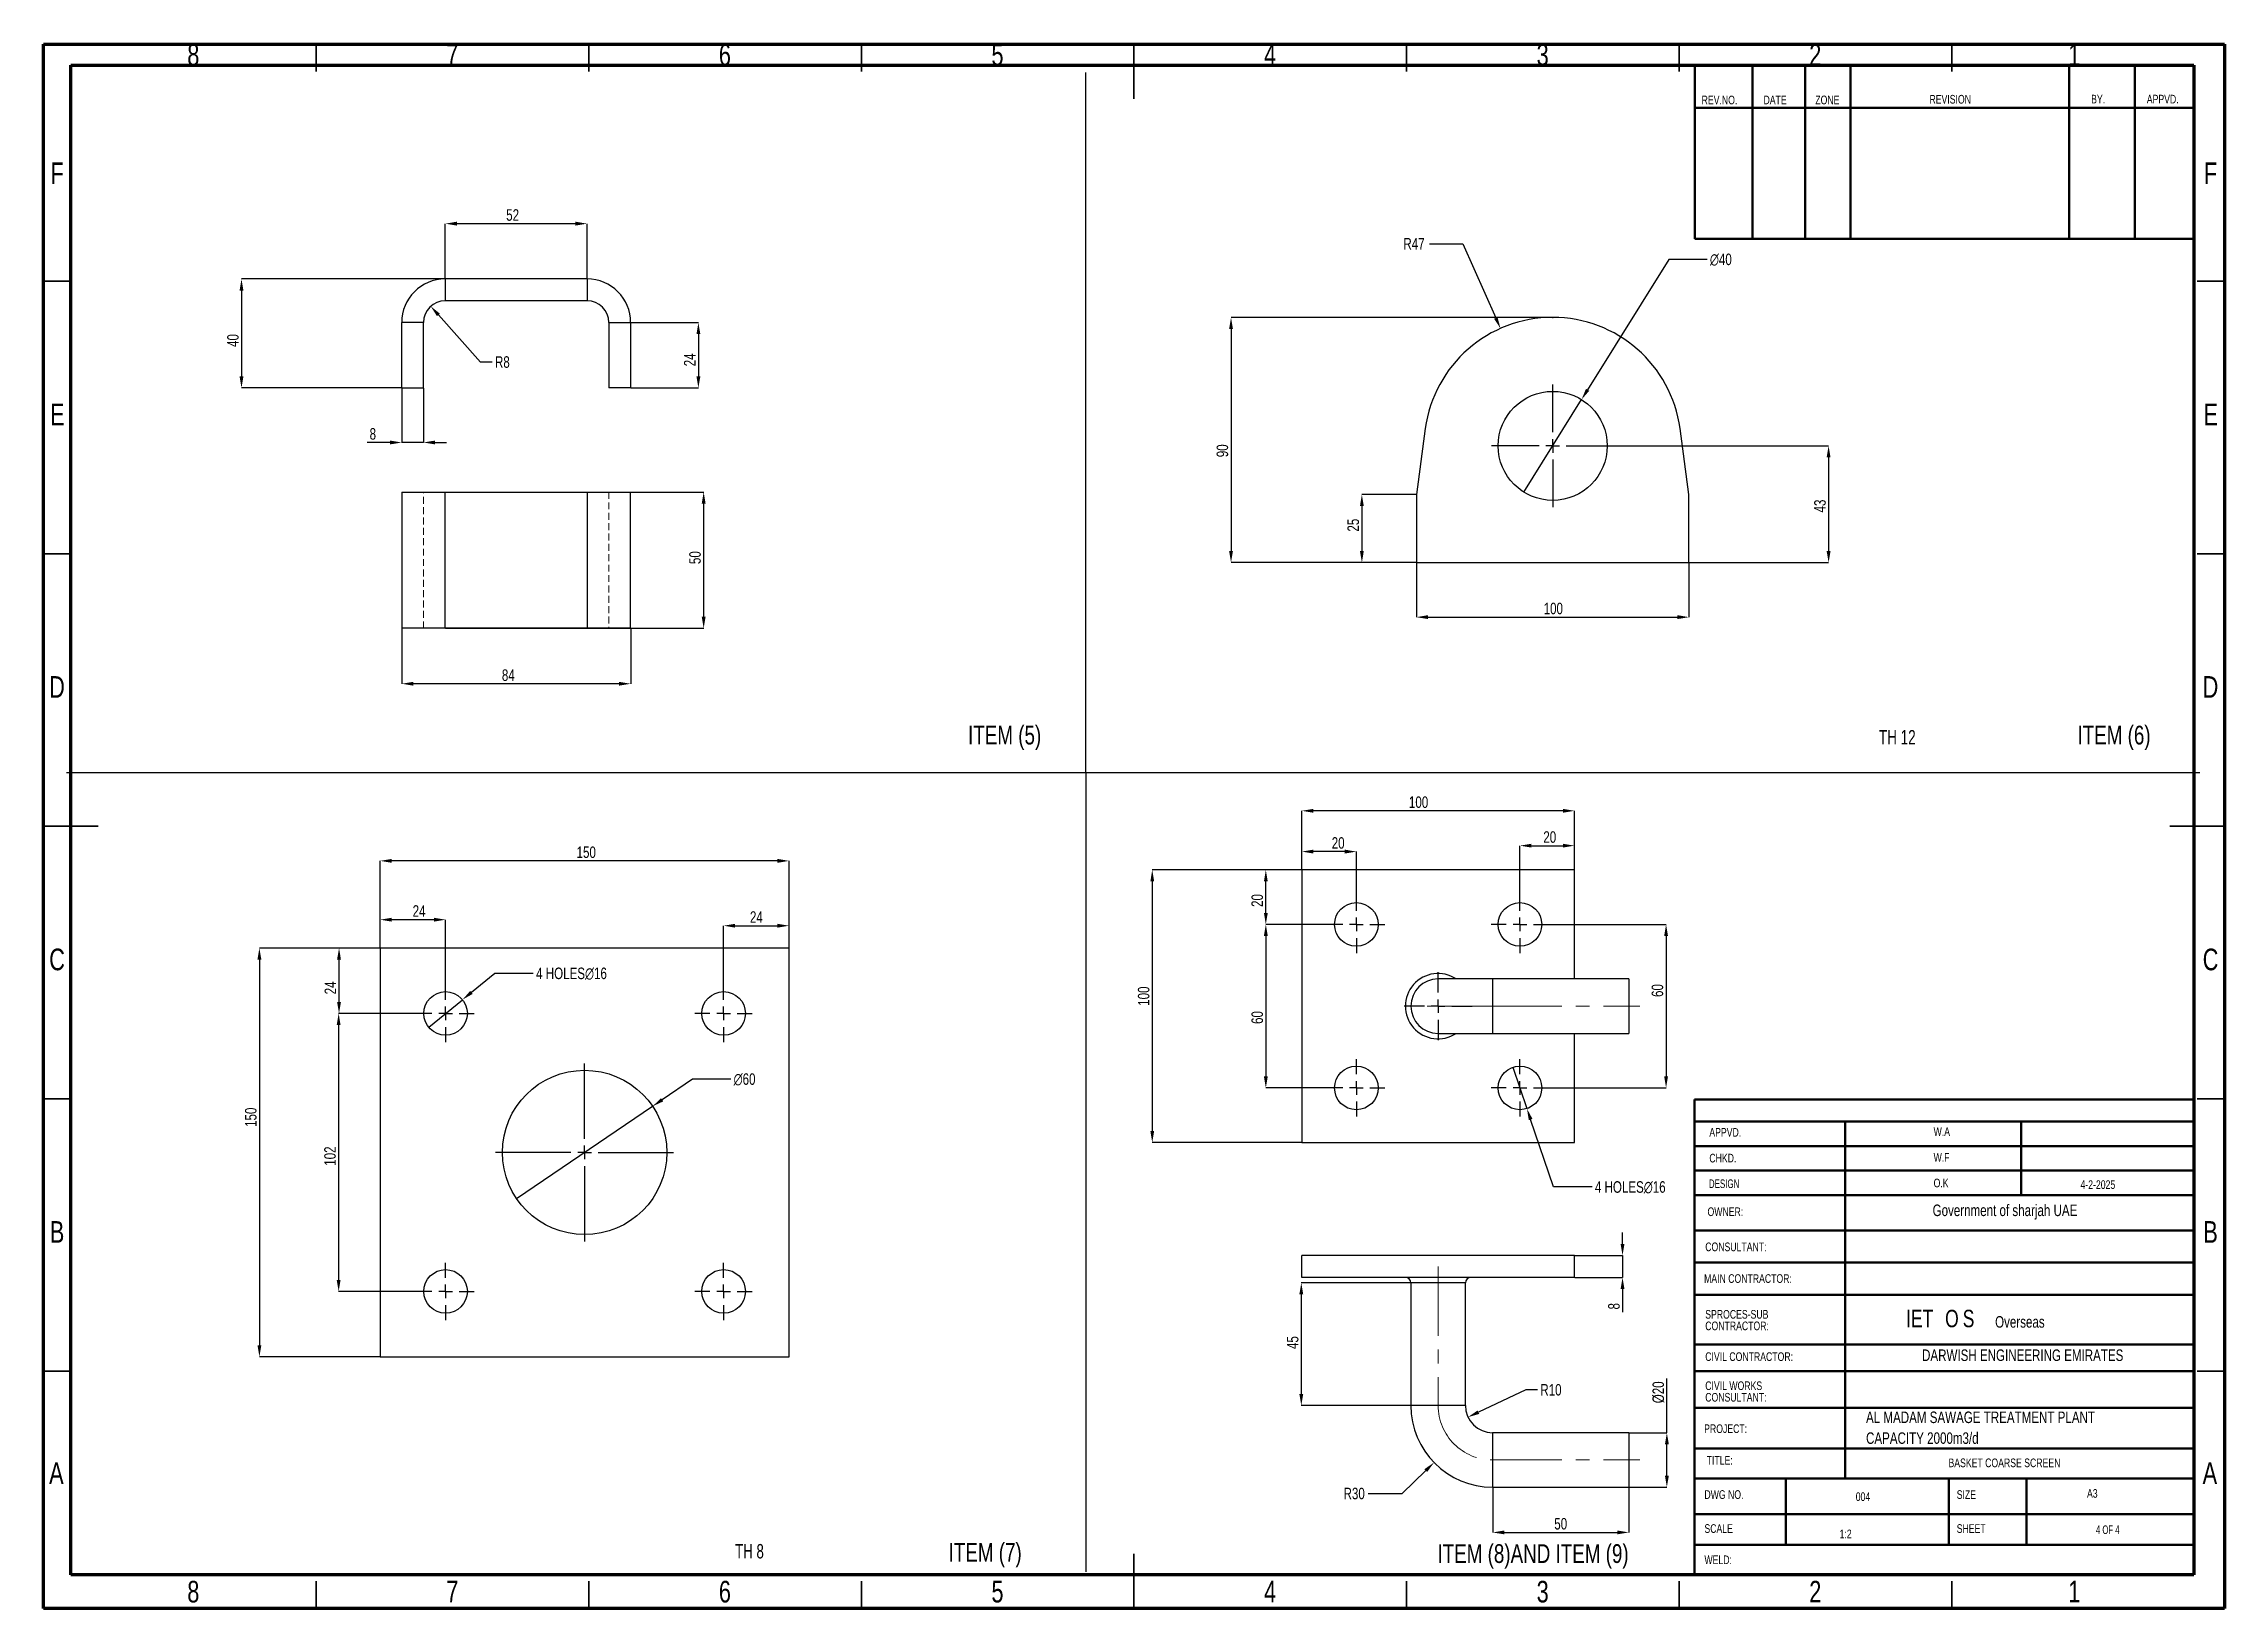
# Model space of a CAD drawing. Header units: millimetres. Extents: x 15 to 1274, y -314 to 292.
# Drawn here: x 16.3 to 416.3, y -313.8 to -26.7 of the extents above; entities that cross this region are included whole.
import ezdxf

# ---------------------------------------------------------------- set-up
doc = ezdxf.new("R2010")
doc.units = ezdxf.units.MM
doc.header["$PDSIZE"] = -1
doc.linetypes.add('CENTERX2', pattern=[20.32, 12.7, -2.54, 2.54, -2.54])
doc.linetypes.add('HIDDEN', pattern=[1.905, 1.27, -0.635])
doc.layers.add('BOLD', color=7, linetype='Continuous', lineweight=25)
doc.layers.add('FORMAT', color=7, linetype='Continuous')
doc.styles.add('SLDTEXTSTYLE0', font='TXT', dxfattribs={"width": 0.75})
doc.styles.add('SLDTEXTSTYLE10', font='TXT', dxfattribs={"width": 0.7})
doc.styles.add('SLDTEXTSTYLE11', font='TXT', dxfattribs={"width": 0.6875})
doc.styles.add('SLDTEXTSTYLE8', font='TXT', dxfattribs={"width": 0.666667})
doc.styles.add('SLDTEXTSTYLE9', font='TXT', dxfattribs={"width": 0.687299})
doc.dimstyles.new('SLDDIMSTYLE10', dxfattribs={"dimtxt": 2.116667, "dimasz": 2.116667, "dimexe": 0, "dimexo": 0.0625, "dimgap": 0.529167, "dimtad": 1, "dimdec": 0, "dimlfac": 2, "dimrnd": 1e-09, "dimzin": 12, "dimdsep": 46, "dimtxsty": 'SLDTEXTSTYLE0', "dimsah": 1, "dimcen": 0.09, "dimadec": 0, "dimazin": 3, "dimtfac": 1, "dimtdec": 0, "dimtofl": 0, "dimtmove": 0, "dimatfit": 3, "dimfxl": 1, "dimfrac": 2, "dimtolj": 1, "dimtzin": 12, "dimarcsym": 0})
doc.dimstyles.new('SLDDIMSTYLE11', dxfattribs={"dimtxt": 2.116667, "dimasz": 2.116667, "dimexe": 0, "dimexo": 0.0625, "dimgap": 0.529167, "dimtad": 0, "dimtih": 1, "dimtoh": 1, "dimdec": 0, "dimlfac": 2, "dimrnd": 1e-09, "dimzin": 12, "dimdsep": 46, "dimtxsty": 'SLDTEXTSTYLE0', "dimblk1": 'NONE', "dimsah": 1, "dimcen": 0, "dimadec": 0, "dimazin": 3, "dimtfac": 1, "dimtdec": 0, "dimtmove": 0, "dimatfit": 3, "dimldrblk": 'NONE', "dimfxl": 1, "dimfrac": 2, "dimtolj": 1, "dimtzin": 12, "dimarcsym": 0})
doc.dimstyles.new('SLDDIMSTYLE12', dxfattribs={"dimtxt": 2.116667, "dimasz": 2.116667, "dimexe": 0, "dimexo": 0.0625, "dimgap": 0.529167, "dimtad": 0, "dimtih": 1, "dimtoh": 1, "dimdec": 0, "dimlfac": 2, "dimrnd": 1e-09, "dimzin": 12, "dimdsep": 46, "dimtxsty": 'SLDTEXTSTYLE0', "dimblk1": 'NONE', "dimsah": 1, "dimcen": 0, "dimadec": 0, "dimazin": 3, "dimtfac": 1, "dimtdec": 0, "dimtmove": 0, "dimatfit": 3, "dimldrblk": 'NONE', "dimfxl": 1, "dimfrac": 2, "dimtolj": 1, "dimtzin": 12, "dimarcsym": 0})
doc.dimstyles.new('SLDDIMSTYLE13', dxfattribs={"dimtxt": 2.116667, "dimasz": 2.116667, "dimexe": 0, "dimexo": 0.0625, "dimgap": 0.529167, "dimtad": 1, "dimdec": 0, "dimlfac": 2, "dimrnd": 1e-09, "dimzin": 12, "dimdsep": 46, "dimtxsty": 'SLDTEXTSTYLE0', "dimsah": 1, "dimcen": 0.09, "dimadec": 0, "dimazin": 3, "dimtfac": 1, "dimtdec": 0, "dimtmove": 0, "dimatfit": 0, "dimfxl": 1, "dimfrac": 2, "dimtolj": 1, "dimtzin": 12, "dimarcsym": 0})
doc.dimstyles.new('SLDDIMSTYLE14', dxfattribs={"dimtxt": 2.116667, "dimasz": 2.116667, "dimexe": 0, "dimexo": 0.0625, "dimgap": 0.529167, "dimtad": 0, "dimtih": 1, "dimtoh": 1, "dimdec": 0, "dimlfac": 2, "dimrnd": 1e-09, "dimzin": 12, "dimdsep": 46, "dimtxsty": 'SLDTEXTSTYLE0', "dimsah": 1, "dimcen": 0, "dimadec": 0, "dimazin": 3, "dimtfac": 1, "dimtdec": 0, "dimtofl": 0, "dimtmove": 1, "dimatfit": 3, "dimfxl": 1, "dimfrac": 2, "dimtolj": 1, "dimtzin": 12, "dimarcsym": 0})
doc.dimstyles.new('SLDDIMSTYLE15', dxfattribs={"dimtxt": 2.116667, "dimasz": 2.116667, "dimexe": 0, "dimexo": 0.0625, "dimgap": 0.529167, "dimtad": 0, "dimtih": 1, "dimtoh": 1, "dimdec": 0, "dimlfac": 2, "dimrnd": 1e-09, "dimzin": 12, "dimdsep": 46, "dimtxsty": 'SLDTEXTSTYLE0', "dimsah": 1, "dimcen": 0, "dimadec": 0, "dimazin": 3, "dimtfac": 1, "dimtdec": 0, "dimtofl": 0, "dimtmove": 0, "dimatfit": 3, "dimfxl": 1, "dimfrac": 2, "dimtolj": 1, "dimtzin": 12, "dimarcsym": 0})

msp = doc.modelspace()

# ---------------------------------------------------------------- texts
at = {"color": 7, "linetype": 'Continuous', "lineweight": 0}
for s, insert, char_height, attachment_point, style in [('8', (43.762, -26.749), 3.969, 2, 'SLDTEXTSTYLE0'), ('7', (91.262, -26.749), 3.969, 2, 'SLDTEXTSTYLE0'), ('6', (141.262, -26.749), 3.969, 2, 'SLDTEXTSTYLE0'), ('5', (191.262, -26.749), 3.969, 2, 'SLDTEXTSTYLE0'), ('4', (241.262, -26.749), 3.969, 2, 'SLDTEXTSTYLE0'), ('3', (291.262, -26.749), 3.969, 2, 'SLDTEXTSTYLE0'), ('2', (341.262, -26.749), 3.969, 2, 'SLDTEXTSTYLE0'), ('1', (388.762, -26.749), 3.969, 2, 'SLDTEXTSTYLE0'), ('REV.NO.', (320.418, -36.245), 1.5875, 1, 'SLDTEXTSTYLE0'), ('DATE', (331.771, -36.23), 1.5875, 1, 'SLDTEXTSTYLE0'), ('ZONE', (341.27, -36.23), 1.5875, 1, 'SLDTEXTSTYLE0'), ('REVISION', (362.21, -36.103), 1.5875, 1, 'SLDTEXTSTYLE0'), ('BY.', (391.863, -36.087), 1.5875, 1, 'SLDTEXTSTYLE0'), ('APPVD.', (402.074, -36.087), 1.5875, 1, 'SLDTEXTSTYLE0'), ('F', (18.76, -48.499), 3.969, 2, 'SLDTEXTSTYLE0'), ('F', (413.76, -48.499), 3.969, 2, 'SLDTEXTSTYLE0'), ('E', (18.81, -92.749), 3.969, 2, 'SLDTEXTSTYLE0'), ('E', (413.81, -92.749), 3.969, 2, 'SLDTEXTSTYLE0'), ('D', (18.755, -142.749), 3.969, 2, 'SLDTEXTSTYLE0'), ('D', (413.755, -142.749), 3.969, 2, 'SLDTEXTSTYLE0'), ('C', (18.761, -192.749), 3.969, 2, 'SLDTEXTSTYLE0'), ('C', (413.761, -192.749), 3.969, 2, 'SLDTEXTSTYLE0'), ('APPVD.', (321.834, -225.66), 1.5875, 1, 'SLDTEXTSTYLE0'), ('W.A', (362.968, -225.528), 1.5875, 1, 'SLDTEXTSTYLE0'), ('CHKD.', (321.834, -230.393), 1.5875, 1, 'SLDTEXTSTYLE0'), ('W.F', (362.968, -230.261), 1.5875, 1, 'SLDTEXTSTYLE0'), ('DESIGN', (321.748, -235.095), 1.5875, 1, 'SLDTEXTSTYLE9'), ('O.K', (362.968, -234.963), 1.5875, 1, 'SLDTEXTSTYLE0'), ('B', (18.773, -242.749), 3.969, 2, 'SLDTEXTSTYLE0'), ('OWNER:', (321.502, -240.236), 1.5875, 1, 'SLDTEXTSTYLE0'), ('B', (413.773, -242.749), 3.969, 2, 'SLDTEXTSTYLE0'), ('CONSULTANT:', (321.081, -246.678), 1.5875, 1, 'SLDTEXTSTYLE0'), ('MAIN CONTRACTOR:', (320.873, -252.494), 1.5875, 1, 'SLDTEXTSTYLE0'), ('CIVIL CONTRACTOR:', (321.081, -266.821), 1.5875, 1, 'SLDTEXTSTYLE0'), ('PROJECT:', (320.885, -280.043), 1.5875, 1, 'SLDTEXTSTYLE0'), ('A', (18.642, -286.999), 3.969, 2, 'SLDTEXTSTYLE0'), ('TITLE:', (321.351, -285.859), 1.5875, 1, 'SLDTEXTSTYLE0'), ('A', (413.642, -286.999), 3.969, 2, 'SLDTEXTSTYLE0'), ('A3', (391.104, -291.921), 1.5875, 1, 'SLDTEXTSTYLE0'), ('DWG NO.', (320.934, -292.126), 1.5875, 1, 'SLDTEXTSTYLE0'), ('SIZE', (367.209, -292.126), 1.5875, 1, 'SLDTEXTSTYLE0'), ('SCALE', (320.934, -298.362), 1.5875, 1, 'SLDTEXTSTYLE0'), ('SHEET', (367.209, -298.362), 1.5875, 1, 'SLDTEXTSTYLE0'), ('WELD:', (320.934, -304.102), 1.5875, 1, 'SLDTEXTSTYLE0'), ('8', (43.762, -308.749), 3.969, 2, 'SLDTEXTSTYLE0'), ('7', (91.262, -308.749), 3.969, 2, 'SLDTEXTSTYLE0'), ('6', (141.262, -308.749), 3.969, 2, 'SLDTEXTSTYLE0'), ('5', (191.262, -308.749), 3.969, 2, 'SLDTEXTSTYLE0'), ('4', (241.262, -308.749), 3.969, 2, 'SLDTEXTSTYLE0'), ('3', (291.262, -308.749), 3.969, 2, 'SLDTEXTSTYLE0'), ('2', (341.262, -308.749), 3.969, 2, 'SLDTEXTSTYLE0'), ('1', (388.762, -308.749), 3.969, 2, 'SLDTEXTSTYLE0')]:
    msp.add_mtext(s, dxfattribs=dict(at, insert=insert, char_height=char_height, attachment_point=attachment_point, style=style))
at = {"layer": 'BOLD', "attachment_point": 1}
for s, insert, char_height, style in [('ITEM (5)', (185.871, -151.856), 3.4396, 'SLDTEXTSTYLE0'), ('ITEM (6)', (389.355, -151.856), 3.4396, 'SLDTEXTSTYLE0'), ('TH 12', (352.933, -152.646), 2.6458, 'SLDTEXTSTYLE10'), ('4-2-2025', (389.911, -235.254), 1.5875, 'SLDTEXTSTYLE0'), ('004', (348.683, -292.515), 1.5875, 'SLDTEXTSTYLE0'), ('1:2', (345.723, -299.352), 1.5875, 'SLDTEXTSTYLE0'), ('4 OF 4', (392.745, -298.581), 1.5875, 'SLDTEXTSTYLE8'), ('TH 8', (143.139, -301.997), 2.6458, 'SLDTEXTSTYLE11'), ('ITEM (7)', (182.296, -301.826), 3.4396, 'SLDTEXTSTYLE0'), ('ITEM (8)AND ITEM (9)', (271.963, -302.032), 3.43958, 'SLDTEXTSTYLE0')]:
    msp.add_mtext(s, dxfattribs=dict(at, insert=insert, char_height=char_height, style=style))
at = {"layer": 'FORMAT', "attachment_point": 1, "style": 'SLDTEXTSTYLE0'}
for s, insert, char_height in [('Government of sharjah UAE', (362.787, -239.71), 2.11667), ('Overseas', (374.249, -260.179), 2.1167), ('DARWISH ENGINEERING EMIRATES', (360.853, -266.295), 2.11667), ('BASKET COARSE SCREEN', (365.698, -286.31), 1.5875)]:
    msp.add_mtext(s, dxfattribs=dict(at, insert=insert, char_height=char_height))

# ---------------------------------------------------------------- blocks, each defined once
blk = doc.blocks.new('SW_NOTE_0_45')
at = {"color": 0, "linetype": 'Continuous', "lineweight": 0, "char_height": 1.5875, "attachment_point": 1, "style": 'SLDTEXTSTYLE0'}
for s, insert in [('CIVIL WORKS', (0, 2.05)), ('CONSULTANT:', (0, -0.07))]:
    blk.add_mtext(s, dxfattribs=dict(at, insert=insert))
blk = doc.blocks.new('SW_NOTE_0_46')
at = {"color": 0, "linetype": 'Continuous', "lineweight": 0, "char_height": 1.5875, "attachment_point": 1, "style": 'SLDTEXTSTYLE0'}
for s, insert in [('SPROCES-SUB', (0, 2.05)), ('CONTRACTOR:', (0, -0.07))]:
    blk.add_mtext(s, dxfattribs=dict(at, insert=insert))
blk = doc.blocks.new('SW_NOTE_0_47')
at = {"layer": 'FORMAT', "color": 0, "char_height": 2.1167, "attachment_point": 1, "style": 'SLDTEXTSTYLE0'}
for s, insert in [('AL MADAM SAWAGE TREATMENT PLANT', (0, 2.73)), ('CAPACITY 2000m3/d', (0, -1.09))]:
    blk.add_mtext(s, dxfattribs=dict(at, insert=insert))
blk = doc.blocks.new('SW_NOTE_0_48')
at = {"layer": 'FORMAT', "color": 0, "char_height": 3.2, "attachment_point": 1, "style": 'SLDTEXTSTYLE0'}
for s, insert in [('IET', (0, 4.13)), ('O', (7.16, 4.13)), ('S', (10.39, 4.13))]:
    blk.add_mtext(s, dxfattribs=dict(at, insert=insert))
blk = doc.blocks.new('*D270')
at = {"layer": 'BOLD', "color": 0, "lineweight": -2}
for p, q in [((78.03, -192.58), (78.03, -176.65)), ((150.91, -176.65), (80.14, -176.65)), ((153.03, -192.58), (153.03, -176.65))]:
    blk.add_line(p, q, dxfattribs=at)
at = {"layer": 'BOLD', "color": 0}
for points in [[(80.14, -176.29), (80.14, -177), (78.03, -176.65)], [(150.91, -176.29), (150.91, -177), (153.03, -176.65)]]:
    blk.add_solid(points, dxfattribs=at)
at = {"layer": 'Defpoints', "color": 0}
for p in [(78.03, -176.65), (78.03, -192.65), (153.03, -192.65)]:
    blk.add_point(p, dxfattribs=at)
at = {"layer": 'BOLD', "color": 0, "insert": (115.83, -174), "char_height": 2.117, "attachment_point": 2, "style": 'SLDTEXTSTYLE0'}
blk.add_mtext('\\A1;150', dxfattribs=at)
blk = doc.blocks.new('*D271')
at = {"layer": 'BOLD', "color": 0, "lineweight": -2}
for p, q in [((77.96, -192.65), (55.88, -192.65)), ((55.88, -194.76), (55.88, -265.53)), ((77.96, -267.65), (55.88, -267.65))]:
    blk.add_line(p, q, dxfattribs=at)
at = {"layer": 'BOLD', "color": 0}
for points in [[(55.53, -194.76), (56.24, -194.76), (55.88, -192.65)], [(55.53, -265.53), (56.24, -265.53), (55.88, -267.65)]]:
    blk.add_solid(points, dxfattribs=at)
at = {"layer": 'Defpoints', "color": 0}
for p in [(78.03, -192.65), (55.88, -267.65), (78.03, -267.65)]:
    blk.add_point(p, dxfattribs=at)
at = {"layer": 'BOLD', "color": 0, "insert": (53.24, -223.69), "char_height": 2.117, "attachment_point": 2, "rotation": 90, "style": 'SLDTEXTSTYLE0'}
blk.add_mtext('\\A1;150', dxfattribs=at)
blk = doc.blocks.new('*D272')
at = {"layer": 'BOLD', "color": 0, "lineweight": -2}
for p, q in [((99.06, -197.29), (94.77, -200.78)), ((106.11, -197.29), (99.06, -197.29)), ((86.93, -207.17), (93.13, -202.12))]:
    blk.add_line(p, q, dxfattribs=at)
at = {"layer": 'BOLD', "color": 0}
blk.add_solid([(94.55, -200.51), (94.99, -201.06), (93.13, -202.12)], dxfattribs=at)
at = {"layer": 'Defpoints', "color": 0}
for p in [(93.13, -202.12), (86.93, -207.17)]:
    blk.add_point(p, dxfattribs=at)
at = {"layer": 'BOLD', "color": 0, "insert": (106.64, -196.23), "char_height": 2.1167, "attachment_point": 1, "style": 'SLDTEXTSTYLE0'}
blk.add_mtext('\\A1;4 HOLES∅16', dxfattribs=at)
blk = doc.blocks.new('_None')
blk = doc.blocks.new('*D273')
at = {"layer": 'BOLD', "color": 0, "lineweight": -2}
for p, q in [((135.35, -216.69), (129.75, -220.49)), ((142.34, -216.69), (135.35, -216.69)), ((103.06, -238.62), (128, -221.68))]:
    blk.add_line(p, q, dxfattribs=at)
at = {"layer": 'BOLD', "color": 0}
blk.add_solid([(129.55, -220.2), (129.95, -220.78), (128, -221.68)], dxfattribs=at)
at = {"layer": 'Defpoints', "color": 0}
for p in [(128, -221.68), (103.06, -238.62)]:
    blk.add_point(p, dxfattribs=at)
at = {"layer": 'BOLD', "color": 0, "insert": (142.87, -215.63), "char_height": 2.117, "attachment_point": 1, "style": 'SLDTEXTSTYLE0'}
blk.add_mtext('\\A1;∅60', dxfattribs=at)
blk = doc.blocks.new('*D274')
at = {"layer": 'BOLD', "color": 0, "lineweight": -2}
for p, q in [((78.03, -192.58), (78.03, -187.44)), ((87.91, -187.44), (80.14, -187.44)), ((90.03, -199.33), (90.03, -187.44))]:
    blk.add_line(p, q, dxfattribs=at)
at = {"layer": 'BOLD', "color": 0}
for points in [[(80.14, -187.09), (80.14, -187.79), (78.03, -187.44)], [(87.91, -187.09), (87.91, -187.79), (90.03, -187.44)]]:
    blk.add_solid(points, dxfattribs=at)
at = {"layer": 'Defpoints', "color": 0}
for p in [(78.03, -187.44), (78.03, -192.65), (90.03, -199.4)]:
    blk.add_point(p, dxfattribs=at)
at = {"layer": 'BOLD', "color": 0, "insert": (85.17, -184.79), "char_height": 2.117, "attachment_point": 2, "style": 'SLDTEXTSTYLE0'}
blk.add_mtext('\\A1;24', dxfattribs=at)
blk = doc.blocks.new('*D275')
at = {"layer": 'BOLD', "color": 0, "lineweight": -2}
for p, q in [((77.96, -192.65), (70.49, -192.65)), ((70.49, -202.53), (70.49, -194.76)), ((84.71, -204.65), (70.49, -204.65))]:
    blk.add_line(p, q, dxfattribs=at)
at = {"layer": 'BOLD', "color": 0}
for points in [[(70.13, -194.76), (70.84, -194.76), (70.49, -192.65)], [(70.13, -202.53), (70.84, -202.53), (70.49, -204.65)]]:
    blk.add_solid(points, dxfattribs=at)
at = {"layer": 'Defpoints', "color": 0}
for p in [(70.49, -192.65), (78.03, -192.65), (84.78, -204.65)]:
    blk.add_point(p, dxfattribs=at)
at = {"layer": 'BOLD', "color": 0, "insert": (67.84, -199.96), "char_height": 2.117, "attachment_point": 2, "rotation": 90, "style": 'SLDTEXTSTYLE0'}
blk.add_mtext('\\A1;24', dxfattribs=at)
blk = doc.blocks.new('*D276')
at = {"layer": 'BOLD', "color": 0, "lineweight": -2}
for p, q in [((141.03, -199.33), (141.03, -188.55)), ((143.14, -188.55), (150.91, -188.55)), ((153.03, -192.58), (153.03, -188.55))]:
    blk.add_line(p, q, dxfattribs=at)
at = {"layer": 'BOLD', "color": 0}
for points in [[(143.14, -188.2), (143.14, -188.9), (141.03, -188.55)], [(150.91, -188.2), (150.91, -188.9), (153.03, -188.55)]]:
    blk.add_solid(points, dxfattribs=at)
at = {"layer": 'Defpoints', "color": 0}
for p in [(153.03, -188.55), (153.03, -192.65), (141.03, -199.4)]:
    blk.add_point(p, dxfattribs=at)
at = {"layer": 'BOLD', "color": 0, "insert": (147.04, -185.9), "char_height": 2.117, "attachment_point": 2, "style": 'SLDTEXTSTYLE0'}
blk.add_mtext('\\A1;24', dxfattribs=at)
blk = doc.blocks.new('*D277')
at = {"layer": 'BOLD', "color": 0, "lineweight": -2}
for p, q in [((84.71, -204.65), (70.42, -204.65)), ((70.42, -206.76), (70.42, -253.53)), ((84.71, -255.65), (70.42, -255.65))]:
    blk.add_line(p, q, dxfattribs=at)
at = {"layer": 'BOLD', "color": 0}
for points in [[(70.06, -206.76), (70.77, -206.76), (70.42, -204.65)], [(70.06, -253.53), (70.77, -253.53), (70.42, -255.65)]]:
    blk.add_solid(points, dxfattribs=at)
at = {"layer": 'Defpoints', "color": 0}
for p in [(84.78, -204.65), (70.42, -255.65), (84.78, -255.65)]:
    blk.add_point(p, dxfattribs=at)
at = {"layer": 'BOLD', "color": 0, "insert": (67.77, -230.82), "char_height": 2.117, "attachment_point": 2, "rotation": 90, "style": 'SLDTEXTSTYLE0'}
blk.add_mtext('\\A1;102', dxfattribs=at)
blk = doc.blocks.new('SW_CENTERMARKSYMBOL_81')
at = {"layer": 'BOLD', "color": 0}
for p, q in [((0, 2.5), (0, 16.325)), ((-2.5, 0), (-16.325, 0)), ((0, 0), (-1.25, 0)), ((0, 0), (0, 1.25)), ((0, 0), (0, -1.25)), ((0, 0), (1.25, 0)), ((2.5, 0), (16.325, 0)), ((0, -2.5), (0, -16.325))]:
    blk.add_line(p, q, dxfattribs=at)
blk = doc.blocks.new('SW_CENTERMARKSYMBOL_82')
at = {"layer": 'BOLD', "color": 0}
for p, q in [((0, 2.5), (0, 5.25)), ((-2.5, 0), (-5.25, 0)), ((0, 0), (-1.25, 0)), ((0, 0), (0, 1.25)), ((0, 0), (0, -1.25)), ((0, 0), (1.25, 0)), ((2.5, 0), (5.25, 0)), ((0, -2.5), (0, -5.25))]:
    blk.add_line(p, q, dxfattribs=at)
blk = doc.blocks.new('SW_CENTERMARKSYMBOL_83')
at = {"layer": 'BOLD', "color": 0}
for p, q in [((0, 2.5), (0, 5.25)), ((-2.5, 0), (-5.25, 0)), ((0, 0), (-1.25, 0)), ((0, 0), (0, 1.25)), ((0, 0), (0, -1.25)), ((0, 0), (1.25, 0)), ((2.5, 0), (5.25, 0)), ((0, -2.5), (0, -5.25))]:
    blk.add_line(p, q, dxfattribs=at)
blk = doc.blocks.new('SW_CENTERMARKSYMBOL_84')
at = {"layer": 'BOLD', "color": 0}
for p, q in [((0, 2.5), (0, 5.25)), ((-2.5, 0), (-5.25, 0)), ((0, 0), (-1.25, 0)), ((0, 0), (0, 1.25)), ((0, 0), (0, -1.25)), ((0, 0), (1.25, 0)), ((2.5, 0), (5.25, 0)), ((0, -2.5), (0, -5.25))]:
    blk.add_line(p, q, dxfattribs=at)
blk = doc.blocks.new('SW_CENTERMARKSYMBOL_85')
at = {"layer": 'BOLD', "color": 0}
for p, q in [((0, 2.5), (0, 5.25)), ((-2.5, 0), (-5.25, 0)), ((0, 0), (-1.25, 0)), ((0, 0), (0, 1.25)), ((0, 0), (0, -1.25)), ((0, 0), (1.25, 0)), ((2.5, 0), (5.25, 0)), ((0, -2.5), (0, -5.25))]:
    blk.add_line(p, q, dxfattribs=at)
blk = doc.blocks.new('*D278')
at = {"layer": 'BOLD', "color": 0, "lineweight": -2}
for p, q in [((247.09, -178.25), (247.09, -167.46)), ((294.97, -167.46), (249.21, -167.46)), ((297.09, -178.25), (297.09, -167.46))]:
    blk.add_line(p, q, dxfattribs=at)
at = {"layer": 'BOLD', "color": 0}
for points in [[(249.21, -167.11), (249.21, -167.82), (247.09, -167.46)], [(294.97, -167.11), (294.97, -167.82), (297.09, -167.46)]]:
    blk.add_solid(points, dxfattribs=at)
at = {"layer": 'Defpoints', "color": 0}
for p in [(247.09, -167.46), (247.09, -178.31), (297.09, -178.31)]:
    blk.add_point(p, dxfattribs=at)
at = {"layer": 'BOLD', "color": 0, "insert": (268.5, -164.82), "char_height": 2.117, "attachment_point": 2, "style": 'SLDTEXTSTYLE0'}
blk.add_mtext('\\A1;100', dxfattribs=at)
blk = doc.blocks.new('*D279')
at = {"layer": 'BOLD', "color": 0, "lineweight": -2}
for p, q in [((247.03, -178.31), (219.65, -178.31)), ((219.65, -180.43), (219.65, -226.19)), ((247.03, -228.31), (219.65, -228.31))]:
    blk.add_line(p, q, dxfattribs=at)
at = {"layer": 'BOLD', "color": 0}
for points in [[(219.3, -180.43), (220.01, -180.43), (219.65, -178.31)], [(219.3, -226.19), (220.01, -226.19), (219.65, -228.31)]]:
    blk.add_solid(points, dxfattribs=at)
at = {"layer": 'Defpoints', "color": 0}
for p in [(247.09, -178.31), (219.65, -228.31), (247.09, -228.31)]:
    blk.add_point(p, dxfattribs=at)
at = {"layer": 'BOLD', "color": 0, "insert": (217.01, -201.47), "char_height": 2.117, "attachment_point": 2, "rotation": 90, "style": 'SLDTEXTSTYLE0'}
blk.add_mtext('\\A1;100', dxfattribs=at)
blk = doc.blocks.new('*D280')
at = {"layer": 'BOLD', "color": 0, "lineweight": -2}
for p, q in [((247.09, -178.25), (247.09, -174.95)), ((254.97, -174.95), (249.21, -174.95)), ((257.09, -183), (257.09, -174.95))]:
    blk.add_line(p, q, dxfattribs=at)
at = {"layer": 'BOLD', "color": 0}
for points in [[(249.21, -174.59), (249.21, -175.3), (247.09, -174.95)], [(254.97, -174.59), (254.97, -175.3), (257.09, -174.95)]]:
    blk.add_solid(points, dxfattribs=at)
at = {"layer": 'Defpoints', "color": 0}
for p in [(247.09, -174.95), (247.09, -178.31), (257.09, -183.06)]:
    blk.add_point(p, dxfattribs=at)
at = {"layer": 'BOLD', "color": 0, "insert": (253.75, -172.3), "char_height": 2.117, "attachment_point": 2, "style": 'SLDTEXTSTYLE0'}
blk.add_mtext('\\A1;20', dxfattribs=at)
blk = doc.blocks.new('*D281')
at = {"layer": 'BOLD', "color": 0, "lineweight": -2}
for p, q in [((247.03, -178.31), (240.48, -178.31)), ((240.48, -186.19), (240.48, -180.43)), ((251.78, -188.31), (240.48, -188.31))]:
    blk.add_line(p, q, dxfattribs=at)
at = {"layer": 'BOLD', "color": 0}
for points in [[(240.13, -180.43), (240.84, -180.43), (240.48, -178.31)], [(240.13, -186.19), (240.84, -186.19), (240.48, -188.31)]]:
    blk.add_solid(points, dxfattribs=at)
at = {"layer": 'Defpoints', "color": 0}
for p in [(240.48, -178.31), (247.09, -178.31), (251.84, -188.31)]:
    blk.add_point(p, dxfattribs=at)
at = {"layer": 'BOLD', "color": 0, "insert": (237.84, -183.92), "char_height": 2.117, "attachment_point": 2, "rotation": 90, "style": 'SLDTEXTSTYLE0'}
blk.add_mtext('\\A1;20', dxfattribs=at)
blk = doc.blocks.new('*D282')
at = {"layer": 'BOLD', "color": 0, "lineweight": -2}
for p, q in [((292.4, -188.31), (313.9, -188.31)), ((313.9, -190.43), (313.9, -216.19)), ((292.4, -218.31), (313.9, -218.31))]:
    blk.add_line(p, q, dxfattribs=at)
at = {"layer": 'BOLD', "color": 0}
for points in [[(313.55, -190.43), (314.25, -190.43), (313.9, -188.31)], [(313.55, -216.19), (314.25, -216.19), (313.9, -218.31)]]:
    blk.add_solid(points, dxfattribs=at)
at = {"layer": 'Defpoints', "color": 0}
for p in [(292.34, -188.31), (292.34, -218.31), (313.9, -218.31)]:
    blk.add_point(p, dxfattribs=at)
at = {"layer": 'BOLD', "color": 0, "insert": (311.25, -200.44), "char_height": 2.117, "attachment_point": 2, "rotation": 90, "style": 'SLDTEXTSTYLE0'}
blk.add_mtext('\\A1;60', dxfattribs=at)
blk = doc.blocks.new('*D283')
at = {"layer": 'BOLD', "color": 0, "lineweight": -2}
for p, q in [((285.8, -214.52), (288.37, -222.1)), ((293.26, -236.48), (289.05, -224.1)), ((300.31, -236.48), (293.26, -236.48))]:
    blk.add_line(p, q, dxfattribs=at)
at = {"layer": 'BOLD', "color": 0}
blk.add_solid([(289.39, -223.99), (288.72, -224.21), (288.37, -222.1)], dxfattribs=at)
at = {"layer": 'Defpoints', "color": 0}
for p in [(285.8, -214.52), (288.37, -222.1)]:
    blk.add_point(p, dxfattribs=at)
at = {"layer": 'BOLD', "color": 0, "insert": (300.84, -235.43), "char_height": 2.1167, "attachment_point": 1, "style": 'SLDTEXTSTYLE0'}
blk.add_mtext('\\A1;4 HOLES∅16', dxfattribs=at)
blk = doc.blocks.new('*D284')
at = {"layer": 'BOLD', "color": 0, "lineweight": -2}
for p, q in [((251.78, -188.31), (240.48, -188.31)), ((240.48, -190.43), (240.48, -216.19)), ((251.78, -218.31), (240.48, -218.31))]:
    blk.add_line(p, q, dxfattribs=at)
at = {"layer": 'BOLD', "color": 0}
for points in [[(240.13, -190.43), (240.84, -190.43), (240.48, -188.31)], [(240.13, -216.19), (240.84, -216.19), (240.48, -218.31)]]:
    blk.add_solid(points, dxfattribs=at)
at = {"layer": 'Defpoints', "color": 0}
for p in [(251.84, -188.31), (240.48, -218.31), (251.84, -218.31)]:
    blk.add_point(p, dxfattribs=at)
at = {"layer": 'BOLD', "color": 0, "insert": (237.84, -205.39), "char_height": 2.117, "attachment_point": 2, "rotation": 90, "style": 'SLDTEXTSTYLE0'}
blk.add_mtext('\\A1;60', dxfattribs=at)
blk = doc.blocks.new('*D285')
at = {"layer": 'BOLD', "color": 0, "lineweight": -2}
for p, q in [((287.09, -183), (287.09, -173.86)), ((289.21, -173.86), (294.97, -173.86)), ((297.09, -178.25), (297.09, -173.86))]:
    blk.add_line(p, q, dxfattribs=at)
at = {"layer": 'BOLD', "color": 0}
for points in [[(289.21, -173.51), (289.21, -174.21), (287.09, -173.86)], [(294.97, -173.51), (294.97, -174.21), (297.09, -173.86)]]:
    blk.add_solid(points, dxfattribs=at)
at = {"layer": 'Defpoints', "color": 0}
for p in [(297.09, -173.86), (297.09, -178.31), (287.09, -183.06)]:
    blk.add_point(p, dxfattribs=at)
at = {"layer": 'BOLD', "color": 0, "insert": (292.56, -171.22), "char_height": 2.117, "attachment_point": 2, "style": 'SLDTEXTSTYLE0'}
blk.add_mtext('\\A1;20', dxfattribs=at)
blk = doc.blocks.new('SW_CENTERMARKSYMBOL_86')
at = {"layer": 'BOLD', "color": 0}
for p, q in [((0, 2.5), (0, 5.25)), ((-2.5, 0), (-5.25, 0)), ((0, 0), (-1.25, 0)), ((0, 0), (0, 1.25)), ((0, 0), (0, -1.25)), ((0, 0), (1.25, 0)), ((2.5, 0), (5.25, 0)), ((0, -2.5), (0, -5.25))]:
    blk.add_line(p, q, dxfattribs=at)
blk = doc.blocks.new('SW_CENTERMARKSYMBOL_87')
at = {"layer": 'BOLD', "color": 0}
for p, q in [((0, 2.5), (0, 5.25)), ((-2.5, 0), (-5.25, 0)), ((0, 0), (-1.25, 0)), ((0, 0), (0, 1.25)), ((0, 0), (0, -1.25)), ((0, 0), (1.25, 0)), ((2.5, 0), (5.25, 0)), ((0, -2.5), (0, -5.25))]:
    blk.add_line(p, q, dxfattribs=at)
blk = doc.blocks.new('SW_CENTERMARKSYMBOL_88')
at = {"layer": 'BOLD', "color": 0}
for p, q in [((0, 2.5), (0, 5.25)), ((-2.5, 0), (-5.25, 0)), ((0, 0), (-1.25, 0)), ((0, 0), (0, 1.25)), ((0, 0), (0, -1.25)), ((0, 0), (1.25, 0)), ((2.5, 0), (5.25, 0)), ((0, -2.5), (0, -5.25))]:
    blk.add_line(p, q, dxfattribs=at)
blk = doc.blocks.new('SW_CENTERMARKSYMBOL_89')
at = {"layer": 'BOLD', "color": 0}
for p, q in [((0, 2.5), (0, 5.25)), ((-2.5, 0), (-5.25, 0)), ((0, 0), (-1.25, 0)), ((0, 0), (0, 1.25)), ((0, 0), (0, -1.25)), ((0, 0), (1.25, 0)), ((2.5, 0), (5.25, 0)), ((0, -2.5), (0, -5.25))]:
    blk.add_line(p, q, dxfattribs=at)
blk = doc.blocks.new('SW_CENTERMARKSYMBOL_90')
at = {"layer": 'BOLD', "color": 0}
for p, q in [((0, 2.5), (0, 6.25)), ((-2.5, 0), (-6.25, 0)), ((0, 0), (-1.25, 0)), ((0, 0), (0, 1.25)), ((0, 0), (0, -1.25)), ((0, 0), (1.25, 0)), ((2.5, 0), (6.25, 0)), ((0, -2.5), (0, -6.25))]:
    blk.add_line(p, q, dxfattribs=at)
blk = doc.blocks.new('*D286')
at = {"layer": 'BOLD', "color": 0, "lineweight": -2}
for p, q in [((81.98, -89.94), (81.98, -99.88)), ((85.98, -89.94), (85.98, -99.88)), ((79.86, -99.88), (75.63, -99.88)), ((85.98, -99.88), (81.98, -99.88)), ((88.1, -99.88), (90.21, -99.88))]:
    blk.add_line(p, q, dxfattribs=at)
at = {"layer": 'BOLD', "color": 0}
for points in [[(79.86, -99.53), (79.86, -100.23), (81.98, -99.88)], [(88.1, -99.53), (88.1, -100.23), (85.98, -99.88)]]:
    blk.add_solid(points, dxfattribs=at)
at = {"layer": 'Defpoints', "color": 0}
for p in [(81.98, -89.88), (85.98, -89.88), (85.98, -99.88)]:
    blk.add_point(p, dxfattribs=at)
at = {"layer": 'BOLD', "color": 0, "insert": (76.69, -97.24), "char_height": 2.117, "attachment_point": 2, "style": 'SLDTEXTSTYLE0'}
blk.add_mtext('\\A1;8', dxfattribs=at)
blk = doc.blocks.new('*D287')
at = {"layer": 'BOLD', "color": 0, "lineweight": -2}
for p, q in [((89.98, -69.82), (89.98, -59.73)), ((113.86, -59.73), (92.1, -59.73)), ((115.98, -69.82), (115.98, -59.73))]:
    blk.add_line(p, q, dxfattribs=at)
at = {"layer": 'BOLD', "color": 0}
for points in [[(92.1, -59.37), (92.1, -60.08), (89.98, -59.73)], [(113.86, -59.37), (113.86, -60.08), (115.98, -59.73)]]:
    blk.add_solid(points, dxfattribs=at)
at = {"layer": 'Defpoints', "color": 0}
for p in [(89.98, -59.73), (89.98, -69.88), (115.98, -69.88)]:
    blk.add_point(p, dxfattribs=at)
at = {"layer": 'BOLD', "color": 0, "insert": (102.33, -57.08), "char_height": 2.117, "attachment_point": 2, "style": 'SLDTEXTSTYLE0'}
blk.add_mtext('\\A1;52', dxfattribs=at)
blk = doc.blocks.new('*D288')
at = {"layer": 'BOLD', "color": 0, "lineweight": -2}
for p, q in [((124.04, -77.88), (136.4, -77.88)), ((136.4, -80), (136.4, -87.77)), ((124.04, -89.88), (136.4, -89.88))]:
    blk.add_line(p, q, dxfattribs=at)
at = {"layer": 'BOLD', "color": 0}
for points in [[(136.05, -80), (136.76, -80), (136.4, -77.88)], [(136.05, -87.77), (136.76, -87.77), (136.4, -89.88)]]:
    blk.add_solid(points, dxfattribs=at)
at = {"layer": 'Defpoints', "color": 0}
for p in [(123.98, -77.88), (123.98, -89.88), (136.4, -89.88)]:
    blk.add_point(p, dxfattribs=at)
at = {"layer": 'BOLD', "color": 0, "insert": (133.76, -84.72), "char_height": 2.117, "attachment_point": 2, "rotation": 90, "style": 'SLDTEXTSTYLE0'}
blk.add_mtext('\\A1;24', dxfattribs=at)
blk = doc.blocks.new('*D289')
at = {"layer": 'BOLD', "color": 0, "lineweight": -2}
for p, q in [((96.45, -85.12), (88.72, -76.48)), ((98.56, -85.12), (96.45, -85.12))]:
    blk.add_line(p, q, dxfattribs=at)
at = {"layer": 'BOLD', "color": 0}
blk.add_solid([(88.99, -76.24), (88.46, -76.71), (87.31, -74.9)], dxfattribs=at)
at = {"layer": 'Defpoints', "color": 0}
for p in [(87.31, -74.9), (89.98, -77.88)]:
    blk.add_point(p, dxfattribs=at)
at = {"layer": 'BOLD', "color": 0, "insert": (99.09, -84.06), "char_height": 2.117, "attachment_point": 1, "style": 'SLDTEXTSTYLE0'}
blk.add_mtext('\\A1;R8', dxfattribs=at)
blk = doc.blocks.new('*D290')
at = {"layer": 'BOLD', "color": 0, "lineweight": -2}
for p, q in [((89.92, -69.88), (52.6, -69.88)), ((52.6, -72), (52.6, -87.77)), ((81.92, -89.88), (52.6, -89.88))]:
    blk.add_line(p, q, dxfattribs=at)
at = {"layer": 'BOLD', "color": 0}
for points in [[(52.25, -72), (52.95, -72), (52.6, -69.88)], [(52.25, -87.77), (52.95, -87.77), (52.6, -89.88)]]:
    blk.add_solid(points, dxfattribs=at)
at = {"layer": 'Defpoints', "color": 0}
for p in [(89.98, -69.88), (52.6, -89.88), (81.98, -89.88)]:
    blk.add_point(p, dxfattribs=at)
at = {"layer": 'BOLD', "color": 0, "insert": (49.96, -81.17), "char_height": 2.117, "attachment_point": 2, "rotation": 90, "style": 'SLDTEXTSTYLE0'}
blk.add_mtext('\\A1;40', dxfattribs=at)
blk = doc.blocks.new('*D291')
at = {"layer": 'BOLD', "color": 0, "lineweight": -2}
for p, q in [((270.48, -63.42), (276.61, -63.42)), ((276.61, -63.42), (282.66, -77.03))]:
    blk.add_line(p, q, dxfattribs=at)
at = {"layer": 'BOLD', "color": 0}
blk.add_solid([(282.98, -76.88), (282.34, -77.17), (283.52, -78.96)], dxfattribs=at)
at = {"layer": 'Defpoints', "color": 0}
for p in [(283.52, -78.96), (293.1, -100.5)]:
    blk.add_point(p, dxfattribs=at)
at = {"layer": 'BOLD', "color": 0, "insert": (265.72, -62.36), "char_height": 2.117, "attachment_point": 1, "style": 'SLDTEXTSTYLE0'}
blk.add_mtext('\\A1;R47', dxfattribs=at)
blk = doc.blocks.new('*D292')
at = {"layer": 'BOLD', "color": 0, "lineweight": -2}
for p, q in [((314.42, -66.28), (299.5, -90.22)), ((321.41, -66.28), (314.42, -66.28)), ((287.81, -108.99), (298.39, -92.01))]:
    blk.add_line(p, q, dxfattribs=at)
at = {"layer": 'BOLD', "color": 0}
blk.add_solid([(299.21, -90.03), (299.8, -90.4), (298.39, -92.01)], dxfattribs=at)
at = {"layer": 'Defpoints', "color": 0}
for p in [(298.39, -92.01), (287.81, -108.99)]:
    blk.add_point(p, dxfattribs=at)
at = {"layer": 'BOLD', "color": 0, "insert": (321.94, -65.22), "char_height": 2.117, "attachment_point": 1, "style": 'SLDTEXTSTYLE0'}
blk.add_mtext('\\A1;∅40', dxfattribs=at)
blk = doc.blocks.new('*D293')
at = {"layer": 'BOLD', "color": 0, "lineweight": -2}
for p, q in [((268.1, -121.99), (268.1, -131.93)), ((318.1, -121.99), (318.1, -131.93)), ((270.22, -131.93), (315.98, -131.93))]:
    blk.add_line(p, q, dxfattribs=at)
at = {"layer": 'BOLD', "color": 0}
for points in [[(270.22, -131.57), (270.22, -132.28), (268.1, -131.93)], [(315.98, -131.57), (315.98, -132.28), (318.1, -131.93)]]:
    blk.add_solid(points, dxfattribs=at)
at = {"layer": 'Defpoints', "color": 0}
for p in [(268.1, -121.93), (318.1, -121.93), (318.1, -131.93)]:
    blk.add_point(p, dxfattribs=at)
at = {"layer": 'BOLD', "color": 0, "insert": (293.21, -129.28), "char_height": 2.117, "attachment_point": 2, "style": 'SLDTEXTSTYLE0'}
blk.add_mtext('\\A1;100', dxfattribs=at)
blk = doc.blocks.new('*D294')
at = {"layer": 'BOLD', "color": 0, "lineweight": -2}
for p, q in [((268.04, -109.43), (258.1, -109.43)), ((258.1, -111.54), (258.1, -119.81)), ((268.04, -121.93), (258.1, -121.93))]:
    blk.add_line(p, q, dxfattribs=at)
at = {"layer": 'BOLD', "color": 0}
for points in [[(257.75, -111.54), (258.45, -111.54), (258.1, -109.43)], [(257.75, -119.81), (258.45, -119.81), (258.1, -121.93)]]:
    blk.add_solid(points, dxfattribs=at)
at = {"layer": 'Defpoints', "color": 0}
for p in [(268.1, -109.43), (258.1, -121.93), (268.1, -121.93)]:
    blk.add_point(p, dxfattribs=at)
at = {"layer": 'BOLD', "color": 0, "insert": (255.45, -115.05), "char_height": 2.117, "attachment_point": 2, "rotation": 90, "style": 'SLDTEXTSTYLE0'}
blk.add_mtext('\\A1;25', dxfattribs=at)
blk = doc.blocks.new('*D295')
at = {"layer": 'BOLD', "color": 0, "lineweight": -2}
for p, q in [((304.41, -100.5), (343.71, -100.5)), ((343.71, -102.62), (343.71, -119.81)), ((318.16, -121.93), (343.71, -121.93))]:
    blk.add_line(p, q, dxfattribs=at)
at = {"layer": 'BOLD', "color": 0}
for points in [[(343.35, -102.62), (344.06, -102.62), (343.71, -100.5)], [(343.35, -119.81), (344.06, -119.81), (343.71, -121.93)]]:
    blk.add_solid(points, dxfattribs=at)
at = {"layer": 'Defpoints', "color": 0}
for p in [(304.35, -100.5), (318.1, -121.93), (343.71, -121.93)]:
    blk.add_point(p, dxfattribs=at)
at = {"layer": 'BOLD', "color": 0, "insert": (341.06, -111.54), "char_height": 2.117, "attachment_point": 2, "rotation": 90, "style": 'SLDTEXTSTYLE0'}
blk.add_mtext('\\A1;43', dxfattribs=at)
blk = doc.blocks.new('*D296')
at = {"layer": 'BOLD', "color": 0, "lineweight": -2}
for p, q in [((293.04, -76.93), (234.1, -76.93)), ((234.1, -79.04), (234.1, -119.81)), ((268.04, -121.93), (234.1, -121.93))]:
    blk.add_line(p, q, dxfattribs=at)
at = {"layer": 'BOLD', "color": 0}
for points in [[(233.75, -79.04), (234.45, -79.04), (234.1, -76.93)], [(233.75, -119.81), (234.45, -119.81), (234.1, -121.93)]]:
    blk.add_solid(points, dxfattribs=at)
at = {"layer": 'Defpoints', "color": 0}
for p in [(293.1, -76.93), (234.1, -121.93), (268.1, -121.93)]:
    blk.add_point(p, dxfattribs=at)
at = {"layer": 'BOLD', "color": 0, "insert": (231.45, -101.4), "char_height": 2.117, "attachment_point": 2, "rotation": 90, "style": 'SLDTEXTSTYLE0'}
blk.add_mtext('\\A1;90', dxfattribs=at)
blk = doc.blocks.new('SW_CENTERMARKSYMBOL_91')
at = {"layer": 'BOLD', "color": 0}
for p, q in [((0, 2.5), (0, 11.25)), ((-2.5, 0), (-11.25, 0)), ((0, 0), (-1.25, 0)), ((0, 0), (0, 1.25)), ((0, 0), (0, -1.25)), ((0, 0), (1.25, 0)), ((2.5, 0), (11.25, 0)), ((0, -2.5), (0, -11.25))]:
    blk.add_line(p, q, dxfattribs=at)
blk = doc.blocks.new('*D297')
at = {"layer": 'BOLD', "color": 0, "lineweight": -2}
for p, q in [((81.98, -134.03), (81.98, -144.15)), ((123.98, -134.03), (123.98, -144.15)), ((121.86, -144.15), (84.1, -144.15))]:
    blk.add_line(p, q, dxfattribs=at)
at = {"layer": 'BOLD', "color": 0}
for points in [[(84.1, -143.8), (84.1, -144.5), (81.98, -144.15)], [(121.86, -143.8), (121.86, -144.5), (123.98, -144.15)]]:
    blk.add_solid(points, dxfattribs=at)
at = {"layer": 'Defpoints', "color": 0}
for p in [(81.98, -133.97), (123.98, -133.97), (81.98, -144.15)]:
    blk.add_point(p, dxfattribs=at)
at = {"layer": 'BOLD', "color": 0, "insert": (101.54, -141.51), "char_height": 2.117, "attachment_point": 2, "style": 'SLDTEXTSTYLE0'}
blk.add_mtext('\\A1;84', dxfattribs=at)
blk = doc.blocks.new('*D298')
at = {"layer": 'BOLD', "color": 0, "lineweight": -2}
for p, q in [((90.04, -108.97), (137.37, -108.97)), ((137.37, -131.85), (137.37, -111.09)), ((90.04, -133.97), (137.37, -133.97))]:
    blk.add_line(p, q, dxfattribs=at)
at = {"layer": 'BOLD', "color": 0}
for points in [[(137.01, -111.09), (137.72, -111.09), (137.37, -108.97)], [(137.01, -131.85), (137.72, -131.85), (137.37, -133.97)]]:
    blk.add_solid(points, dxfattribs=at)
at = {"layer": 'Defpoints', "color": 0}
for p in [(89.98, -108.97), (137.37, -108.97), (89.98, -133.97)]:
    blk.add_point(p, dxfattribs=at)
at = {"layer": 'BOLD', "color": 0, "insert": (134.72, -121.01), "char_height": 2.117, "attachment_point": 2, "rotation": 90, "style": 'SLDTEXTSTYLE0'}
blk.add_mtext('\\A1;50', dxfattribs=at)
blk = doc.blocks.new('*D299')
at = {"layer": 'BOLD', "color": 0, "lineweight": -2}
for p, q in [((265.49, -292.73), (269.82, -288.52)), ((259.23, -292.73), (265.49, -292.73))]:
    blk.add_line(p, q, dxfattribs=at)
at = {"layer": 'BOLD', "color": 0}
blk.add_solid([(269.58, -288.26), (270.07, -288.77), (271.34, -287.04)], dxfattribs=at)
at = {"layer": 'Defpoints', "color": 0}
for p in [(282.09, -276.58), (271.34, -287.04)]:
    blk.add_point(p, dxfattribs=at)
at = {"layer": 'BOLD', "color": 0, "insert": (254.74, -291.67), "char_height": 2.117, "attachment_point": 1, "style": 'SLDTEXTSTYLE0'}
blk.add_mtext('\\A1;R30', dxfattribs=at)
blk = doc.blocks.new('*D300')
at = {"layer": 'BOLD', "color": 0, "lineweight": -2}
for p, q in [((288.18, -273.7), (279.48, -277.81)), ((290.3, -273.7), (288.18, -273.7))]:
    blk.add_line(p, q, dxfattribs=at)
at = {"layer": 'BOLD', "color": 0}
blk.add_solid([(279.33, -277.49), (279.63, -278.13), (277.57, -278.71)], dxfattribs=at)
at = {"layer": 'Defpoints', "color": 0}
for p in [(277.57, -278.71), (282.09, -276.58)]:
    blk.add_point(p, dxfattribs=at)
at = {"layer": 'BOLD', "color": 0, "insert": (290.83, -272.64), "char_height": 2.117, "attachment_point": 1, "style": 'SLDTEXTSTYLE0'}
blk.add_mtext('\\A1;R10', dxfattribs=at)
blk = doc.blocks.new('*D301')
at = {"layer": 'BOLD', "color": 0, "lineweight": -2}
for p, q in [((314.04, -281.58), (314.04, -271.64)), ((307.15, -281.58), (314.04, -281.58)), ((314.04, -289.46), (314.04, -283.69)), ((307.15, -291.58), (314.04, -291.58))]:
    blk.add_line(p, q, dxfattribs=at)
at = {"layer": 'BOLD', "color": 0}
for points in [[(313.69, -283.69), (314.4, -283.69), (314.04, -281.58)], [(313.69, -289.46), (314.4, -289.46), (314.04, -291.58)]]:
    blk.add_solid(points, dxfattribs=at)
at = {"layer": 'Defpoints', "color": 0}
for p in [(307.09, -281.58), (307.09, -291.58), (314.04, -291.58)]:
    blk.add_point(p, dxfattribs=at)
at = {"layer": 'BOLD', "color": 0, "insert": (311.4, -274.16), "char_height": 2.117, "attachment_point": 2, "rotation": 90, "style": 'SLDTEXTSTYLE0'}
blk.add_mtext('\\A1;%%c20', dxfattribs=at)
blk = doc.blocks.new('*D302')
at = {"layer": 'BOLD', "color": 0, "lineweight": -2}
for p, q in [((267.03, -254.08), (246.99, -254.08)), ((246.99, -256.19), (246.99, -274.46)), ((267.03, -276.58), (246.99, -276.58))]:
    blk.add_line(p, q, dxfattribs=at)
at = {"layer": 'BOLD', "color": 0}
for points in [[(246.63, -256.19), (247.34, -256.19), (246.99, -254.08)], [(246.63, -274.46), (247.34, -274.46), (246.99, -276.58)]]:
    blk.add_solid(points, dxfattribs=at)
at = {"layer": 'Defpoints', "color": 0}
for p in [(267.09, -254.08), (246.99, -276.58), (267.09, -276.58)]:
    blk.add_point(p, dxfattribs=at)
at = {"layer": 'BOLD', "color": 0, "insert": (244.34, -265.04), "char_height": 2.117, "attachment_point": 2, "rotation": 90, "style": 'SLDTEXTSTYLE0'}
blk.add_mtext('\\A1;45', dxfattribs=at)
blk = doc.blocks.new('*D303')
at = {"layer": 'BOLD', "color": 0, "lineweight": -2}
for p, q in [((282.09, -291.64), (282.09, -299.87)), ((307.09, -291.64), (307.09, -299.87)), ((284.21, -299.87), (304.97, -299.87))]:
    blk.add_line(p, q, dxfattribs=at)
at = {"layer": 'BOLD', "color": 0}
for points in [[(284.21, -299.52), (284.21, -300.22), (282.09, -299.87)], [(304.97, -299.52), (304.97, -300.22), (307.09, -299.87)]]:
    blk.add_solid(points, dxfattribs=at)
at = {"layer": 'Defpoints', "color": 0}
for p in [(282.09, -291.58), (307.09, -291.58), (307.09, -299.87)]:
    blk.add_point(p, dxfattribs=at)
at = {"layer": 'BOLD', "color": 0, "insert": (294.57, -297.22), "char_height": 2.117, "attachment_point": 2, "style": 'SLDTEXTSTYLE0'}
blk.add_mtext('\\A1;50', dxfattribs=at)
blk = doc.blocks.new('*D304')
at = {"layer": 'BOLD', "color": 0, "lineweight": -2}
for p, q in [((305.91, -246.96), (305.91, -244.84)), ((297.15, -249.08), (305.91, -249.08)), ((305.91, -249.08), (305.91, -253.08)), ((297.15, -253.08), (305.91, -253.08)), ((305.91, -255.19), (305.91, -259.43))]:
    blk.add_line(p, q, dxfattribs=at)
at = {"layer": 'BOLD', "color": 0}
for points in [[(305.56, -246.96), (306.26, -246.96), (305.91, -249.08)], [(305.56, -255.19), (306.26, -255.19), (305.91, -253.08)]]:
    blk.add_solid(points, dxfattribs=at)
at = {"layer": 'Defpoints', "color": 0}
for p in [(297.09, -249.08), (305.91, -249.08), (297.09, -253.08)]:
    blk.add_point(p, dxfattribs=at)
at = {"layer": 'BOLD', "color": 0, "insert": (303.27, -258.37), "char_height": 2.117, "attachment_point": 2, "rotation": 90, "style": 'SLDTEXTSTYLE0'}
blk.add_mtext('\\A1;8', dxfattribs=at)

# ---------------------------------------------------------------- dimensions: what is measured, and where the dimension line sits
at = {"layer": 'BOLD'}
for base, p1, p2, dimstyle, picture, middle in [((89.978, -59.726), (115.978, -69.882), (89.978, -69.882), 'SLDDIMSTYLE10', '*D287', (102.33, -59.726)), ((85.978, -99.882), (81.978, -89.882), (85.978, -89.882), 'SLDDIMSTYLE13', '*D286', (76.687, -99.882)), ((318.098, -131.926), (268.098, -121.926), (318.098, -121.926), 'SLDDIMSTYLE10', '*D293', (293.208, -131.926)), ((81.978, -144.151), (123.978, -133.969), (81.978, -133.969), 'SLDDIMSTYLE10', '*D297', (101.54, -144.151)), ((247.089, -167.464), (297.089, -178.309), (247.089, -178.309), 'SLDDIMSTYLE10', '*D278', (268.495, -167.464)), ((297.089, -173.862), (287.089, -183.059), (297.089, -178.309), 'SLDDIMSTYLE13', '*D285', (292.562, -173.862)), ((78.027, -176.647), (153.027, -192.647), (78.027, -192.647), 'SLDDIMSTYLE10', '*D270', (115.831, -176.647)), ((247.089, -174.946), (257.089, -183.059), (247.089, -178.309), 'SLDDIMSTYLE13', '*D280', (253.745, -174.946)), ((78.027, -187.439), (90.027, -199.397), (78.027, -192.647), 'SLDDIMSTYLE13', '*D274', (85.167, -187.439)), ((153.027, -188.549), (141.027, -199.397), (153.027, -192.647), 'SLDDIMSTYLE13', '*D276', (147.036, -188.549)), ((307.089, -299.87), (282.089, -291.576), (307.089, -291.576), 'SLDDIMSTYLE10', '*D303', (294.575, -299.87))]:
    dim = msp.add_linear_dim(base=base, p1=p1, p2=p2, dimstyle=dimstyle, dxfattribs=at)
    dim.commit()
    dim.dimension.update_dxf_attribs({"geometry": picture, "text_midpoint": middle, "dimtype": 160})
for center, mpoint, dimstyle, picture, middle in [((293.098, -100.501), (283.519, -78.96), 'SLDDIMSTYLE15', '*D291', (267.836, -63.415)), ((89.978, -77.882), (87.312, -74.9), 'SLDDIMSTYLE14', '*D289', (96.447, -85.116)), ((282.089, -276.576), (277.568, -278.712), 'SLDDIMSTYLE14', '*D300', (288.184, -273.697)), ((282.089, -276.576), (271.34, -287.039), 'SLDDIMSTYLE15', '*D299', (256.721, -292.732))]:
    dim = msp.add_radius_dim(center=center, mpoint=mpoint, dimstyle=dimstyle, dxfattribs=at)
    dim.commit()
    dim.dimension.update_dxf_attribs({"geometry": picture, "text_midpoint": middle, "dimtype": 164})
for p1, p2, picture, middle in [((287.811, -108.989), (298.386, -92.013), '*D292', (323.927, -66.281)), ((103.056, -238.617), (127.998, -221.678), '*D273', (144.858, -216.688))]:
    dim = msp.add_diameter_dim_2p(p1=p1, p2=p2, dimstyle='SLDDIMSTYLE12', dxfattribs=at)
    dim.commit()
    dim.dimension.update_dxf_attribs({"geometry": picture, "text_midpoint": middle, "dimtype": 163})
for base, p1, p2, dimstyle, picture, middle in [((52.602, -89.882), (89.978, -69.882), (81.978, -89.882), 'SLDDIMSTYLE10', '*D290', (52.602, -81.169)), ((136.404, -89.882), (123.978, -77.882), (123.978, -89.882), 'SLDDIMSTYLE13', '*D288', (136.404, -84.721)), ((234.098, -121.926), (293.098, -76.926), (268.098, -121.926), 'SLDDIMSTYLE10', '*D296', (234.098, -101.402)), ((343.706, -121.926), (304.348, -100.501), (318.098, -121.926), 'SLDDIMSTYLE10', '*D295', (343.706, -111.538)), ((137.366, -108.969), (89.978, -133.969), (89.978, -108.969), 'SLDDIMSTYLE10', '*D298', (137.366, -121.006)), ((258.098, -121.926), (268.098, -109.426), (268.098, -121.926), 'SLDDIMSTYLE13', '*D294', (258.098, -115.052)), ((219.652, -228.309), (247.089, -178.309), (247.089, -228.309), 'SLDDIMSTYLE10', '*D279', (219.652, -201.475)), ((240.484, -178.309), (251.839, -188.309), (247.089, -178.309), 'SLDDIMSTYLE13', '*D281', (240.484, -183.916)), ((240.484, -218.309), (251.839, -188.309), (251.839, -218.309), 'SLDDIMSTYLE10', '*D284', (240.484, -205.387)), ((313.898, -218.309), (292.339, -188.309), (292.339, -218.309), 'SLDDIMSTYLE10', '*D282', (313.898, -200.444)), ((55.883, -267.647), (78.027, -192.647), (78.027, -267.647), 'SLDDIMSTYLE10', '*D271', (55.883, -223.694)), ((70.487, -192.647), (84.777, -204.647), (78.027, -192.647), 'SLDDIMSTYLE13', '*D275', (70.487, -199.956)), ((70.416, -255.647), (84.777, -204.647), (84.777, -255.647), 'SLDDIMSTYLE10', '*D277', (70.416, -230.822)), ((305.911, -249.076), (297.089, -253.076), (297.089, -249.076), 'SLDDIMSTYLE13', '*D304', (305.911, -258.368)), ((246.987, -276.576), (267.089, -254.076), (267.089, -276.576), 'SLDDIMSTYLE10', '*D302', (246.987, -265.044))]:
    dim = msp.add_linear_dim(base=base, p1=p1, p2=p2, angle=90, dimstyle=dimstyle, dxfattribs=at)
    dim.commit()
    dim.dimension.update_dxf_attribs({"geometry": picture, "text_midpoint": middle, "dimtype": 160})
for p1, p2, picture, middle in [((86.926, -207.174), (93.128, -202.121), '*D272', (114.047, -197.288)), ((285.803, -214.521), (288.375, -222.097), '*D283', (308.247, -236.485))]:
    dim = msp.add_diameter_dim_2p(p1=p1, p2=p2, text='4 HOLES<>', dimstyle='SLDDIMSTYLE11', dxfattribs=at)
    dim.commit()
    dim.dimension.update_dxf_attribs({"geometry": picture, "text_midpoint": middle, "dimtype": 163})
dim = msp.add_linear_dim(base=(314.043, -291.576), p1=(307.089, -281.576), p2=(307.089, -291.576), angle=90, text='%%c<>', dimstyle='SLDDIMSTYLE10', dxfattribs=at)
dim.commit()
dim.dimension.update_dxf_attribs({"geometry": '*D301', "text_midpoint": (314.043, -274.156), "dimtype": 160})

# ---------------------------------------------------------------- linework, layer by layer
at = {"color": 7, "linetype": 'Continuous', "lineweight": 70}
for p, q in [((16.302, -313.809), (16.302, -26.809)), ((16.302, -26.809), (416.302, -26.809)), ((416.302, -26.809), (416.302, -313.809)), ((21.302, -307.676), (21.302, -30.676)), ((21.302, -30.676), (410.705, -30.676)), ((410.705, -30.676), (410.705, -307.676)), ((410.705, -307.676), (21.302, -307.676)), ((416.302, -313.809), (16.302, -313.809))]:
    msp.add_line(p, q, dxfattribs=at)
at = {"color": 7, "linetype": 'Continuous', "lineweight": 35}
for p, q in [((66.302, -31.809), (66.302, -26.809)), ((116.302, -31.809), (116.302, -26.809)), ((166.302, -31.809), (166.302, -26.809)), ((216.302, -26.808), (216.302, -36.81)), ((216.302, -31.809), (216.302, -26.809)), ((266.302, -31.809), (266.302, -26.809)), ((316.302, -31.809), (316.302, -26.809)), ((366.302, -31.809), (366.302, -26.809)), ((21.302, -70.309), (16.302, -70.309)), ((411.302, -70.309), (416.302, -70.309)), ((21.302, -120.309), (16.302, -120.309)), ((411.302, -120.309), (416.302, -120.309)), ((16.301, -170.309), (26.303, -170.309)), ((21.302, -170.309), (16.302, -170.309)), ((416.303, -170.309), (406.301, -170.309)), ((411.302, -170.309), (416.302, -170.309)), ((21.302, -220.309), (16.302, -220.309)), ((411.302, -220.309), (416.302, -220.309)), ((21.302, -270.309), (16.302, -270.309)), ((411.302, -270.309), (416.302, -270.309)), ((216.302, -313.81), (216.302, -303.808)), ((66.302, -308.809), (66.302, -313.809)), ((116.302, -308.809), (116.302, -313.809)), ((166.302, -308.809), (166.302, -313.809)), ((216.302, -308.809), (216.302, -313.809)), ((266.302, -308.809), (266.302, -313.809)), ((316.302, -308.809), (316.302, -313.809)), ((366.302, -308.809), (366.302, -313.809))]:
    msp.add_line(p, q, dxfattribs=at)
at = {"color": 7, "linetype": 'Continuous', "lineweight": 50}
for p, q in [((319.145, -30.676), (319.145, -62.499)), ((329.721, -30.676), (329.721, -62.362)), ((339.38, -30.676), (339.38, -62.499)), ((347.738, -30.676), (347.738, -62.499)), ((387.855, -30.676), (387.855, -62.499)), ((399.891, -30.676), (399.891, -62.499)), ((410.705, -38.491), (319.145, -38.491)), ((410.705, -62.499), (319.145, -62.499)), ((410.705, -220.433), (319.107, -220.433)), ((319.107, -220.433), (319.107, -233.484)), ((410.705, -224.484), (319.107, -224.484)), ((346.75, -228.984), (346.75, -224.484)), ((379.041, -237.984), (379.041, -224.484)), ((410.705, -228.984), (319.107, -228.984)), ((346.75, -233.484), (346.75, -228.984)), ((319.107, -233.484), (319.107, -307.676)), ((410.705, -233.484), (319.107, -233.484)), ((346.75, -237.984), (346.75, -233.484)), ((410.705, -237.984), (319.107, -237.984)), ((346.75, -289.984), (346.75, -237.984)), ((410.705, -244.484), (319.107, -244.484)), ((410.705, -250.358), (319.107, -250.358)), ((410.705, -256.301), (319.107, -256.301)), ((410.705, -265.378), (319.107, -265.378)), ((410.705, -270.309), (319.107, -270.309)), ((410.705, -276.984), (319.107, -276.984)), ((410.705, -284.442), (319.107, -284.442)), ((319.107, -289.984), (410.705, -289.984)), ((335.859, -302.176), (335.859, -289.984)), ((365.742, -302.176), (365.742, -289.984)), ((380.013, -302.176), (380.013, -289.984)), ((319.107, -296.512), (410.705, -296.512)), ((319.107, -302.176), (410.705, -302.176))]:
    msp.add_line(p, q, dxfattribs=at)
at = {"color": 7, "linetype": 'Continuous', "lineweight": 25}
for p, q in [((89.978, -69.882), (89.978, -73.882)), ((115.978, -69.882), (89.978, -69.882)), ((115.978, -69.882), (115.978, -73.882)), ((115.978, -73.882), (89.978, -73.882)), ((85.978, -77.882), (81.978, -77.882)), ((81.978, -89.882), (81.978, -77.882)), ((85.978, -89.882), (85.978, -77.882)), ((119.978, -77.882), (123.978, -77.882)), ((119.978, -77.882), (119.978, -89.882)), ((123.978, -77.882), (123.978, -89.882)), ((81.978, -89.882), (85.978, -89.882)), ((123.978, -89.882), (119.978, -89.882)), ((269.737, -97.336), (268.098, -109.426)), ((318.098, -109.426), (316.46, -97.336)), ((81.978, -108.969), (81.978, -133.969)), ((81.978, -108.969), (89.978, -108.969)), ((89.978, -133.969), (89.978, -108.969)), ((89.978, -108.969), (115.978, -108.969)), ((115.978, -108.969), (123.978, -108.969)), ((115.978, -108.969), (115.978, -133.969)), ((123.978, -133.969), (123.978, -108.969)), ((268.098, -109.426), (268.098, -121.926)), ((318.098, -121.926), (318.098, -109.426)), ((268.098, -121.926), (318.098, -121.926)), ((89.978, -133.969), (81.978, -133.969)), ((115.978, -133.969), (89.978, -133.969)), ((123.978, -133.969), (115.978, -133.969)), ((247.089, -178.309), (247.089, -228.309)), ((297.089, -178.309), (247.089, -178.309)), ((297.089, -198.309), (297.089, -178.309)), ((78.027, -192.647), (78.027, -267.647)), ((153.027, -192.647), (78.027, -192.647)), ((153.027, -267.647), (153.027, -192.647)), ((282.089, -198.309), (272.089, -198.309)), ((307.089, -198.309), (282.089, -198.309)), ((307.089, -198.309), (307.089, -208.309)), ((272.089, -208.309), (282.089, -208.309)), ((282.089, -208.309), (307.089, -208.309)), ((297.089, -228.309), (297.089, -208.309)), ((247.089, -228.309), (297.089, -228.309)), ((247.089, -253.076), (247.089, -249.076)), ((297.089, -249.076), (247.089, -249.076)), ((297.089, -253.076), (297.089, -249.076)), ((297.089, -253.076), (247.089, -253.076)), ((267.089, -254.076), (267.089, -276.576)), ((277.089, -276.576), (277.089, -254.076)), ((78.027, -267.647), (153.027, -267.647)), ((307.089, -281.576), (282.089, -281.576)), ((307.089, -281.576), (307.089, -291.576)), ((282.089, -291.576), (307.089, -291.576))]:
    msp.add_line(p, q, dxfattribs=at)
at = {"color": 7, "linetype": 'HIDDEN', "lineweight": 18}
for p, q in [((85.978, -133.969), (85.978, -108.969)), ((119.978, -108.969), (119.978, -133.969))]:
    msp.add_line(p, q, dxfattribs=at)
at = {"color": 8, "linetype": 'Continuous', "lineweight": 25}
for p, q in [((282.089, -198.309), (282.089, -208.309)), ((277.089, -254.076), (267.089, -254.076)), ((277.089, -276.576), (267.089, -276.576)), ((282.089, -281.576), (282.089, -291.576))]:
    msp.add_line(p, q, dxfattribs=at)
at = {"color": 7, "linetype": 'Continuous', "lineweight": 25}
for centre, radius in [((293.098, -100.501), 10), ((257.089, -188.309), 4), ((287.089, -188.309), 4), ((90.027, -204.647), 4), ((141.027, -204.647), 4), ((115.527, -230.147), 15.075), ((257.089, -218.309), 4), ((287.089, -218.309), 4), ((90.027, -255.647), 4), ((141.027, -255.647), 4)]:
    msp.add_circle(centre, radius, dxfattribs=at)
for centre, radius, start, end in [((89.978, -77.882), 8, 90, 180), ((115.978, -77.882), 8, 0, 90), ((89.978, -77.882), 4, 90, 180), ((115.978, -77.882), 4, 0, 90), ((293.098, -100.501), 23.575, 7.71688, 172.28312), ((272.089, -203.309), 5, 90, 270), ((266.089, -254.076), 1, 0, 90), ((278.089, -254.076), 1, 90, 180), ((282.089, -276.576), 15, 180, 270), ((282.089, -276.576), 5, 180, 270)]:
    msp.add_arc(centre, radius, start, end, dxfattribs=at)
at = {"color": 8, "linetype": 'Continuous', "lineweight": 25}
msp.add_arc((272.089, -203.309), 6, 56.44269, 303.55731, dxfattribs=at)
at = {"layer": 'BOLD'}
for p, q in [((207.471, -160.423), (207.471, -32.016)), ((20.472, -160.423), (411.776, -160.423)), ((207.471, -160.423), (207.471, -307.128))]:
    msp.add_line(p, q, dxfattribs=at)
at = {"layer": 'BOLD', "linetype": 'CENTERX2', "lineweight": 18}
for p, q in [((282.089, -203.309), (270.089, -203.309)), ((282.089, -203.309), (309.089, -203.309)), ((272.089, -251.076), (272.089, -276.576)), ((282.089, -286.576), (309.089, -286.576))]:
    msp.add_line(p, q, dxfattribs=at)
msp.add_arc((282.089, -276.576), 10, 180, 270, dxfattribs=at)
at = {"layer": 'BOLD'}
msp.add_point((293.098, -76.926), dxfattribs=at)

# ---------------------------------------------------------------- block references
at = {"color": 7, "linetype": 'Continuous', "lineweight": 0}
for name, p in [('SW_NOTE_0_46', (321.081, -261.106)), ('SW_NOTE_0_45', (321.081, -274.209))]:
    msp.add_blockref(name, p, dxfattribs=at)
at = {"layer": 'BOLD'}
for name, p in [('SW_CENTERMARKSYMBOL_91', (293.098, -100.501)), ('SW_CENTERMARKSYMBOL_86', (257.089, -188.309)), ('SW_CENTERMARKSYMBOL_87', (287.089, -188.309)), ('SW_CENTERMARKSYMBOL_83', (90.027, -204.647)), ('SW_CENTERMARKSYMBOL_85', (141.027, -204.647)), ('SW_CENTERMARKSYMBOL_90', (272.089, -203.309)), ('SW_CENTERMARKSYMBOL_81', (115.527, -230.147)), ('SW_CENTERMARKSYMBOL_89', (257.089, -218.309)), ('SW_CENTERMARKSYMBOL_88', (287.089, -218.309)), ('SW_CENTERMARKSYMBOL_82', (90.027, -255.647)), ('SW_CENTERMARKSYMBOL_84', (141.027, -255.647))]:
    msp.add_blockref(name, p, dxfattribs=at)
at = {"layer": 'FORMAT'}
for name, p in [('SW_NOTE_0_48', (357.916, -263.15)), ('SW_NOTE_0_47', (350.575, -280.417))]:
    msp.add_blockref(name, p, dxfattribs=at)

msp.set_redraw_order([(e.dxf.handle, doc.entitydb.next_handle()) for e in msp.query("TEXT MTEXT ATTDEF DIMENSION ARC_DIMENSION")])  # texts and dimensions are drawn at this point

doc.saveas('drawing.dxf')
